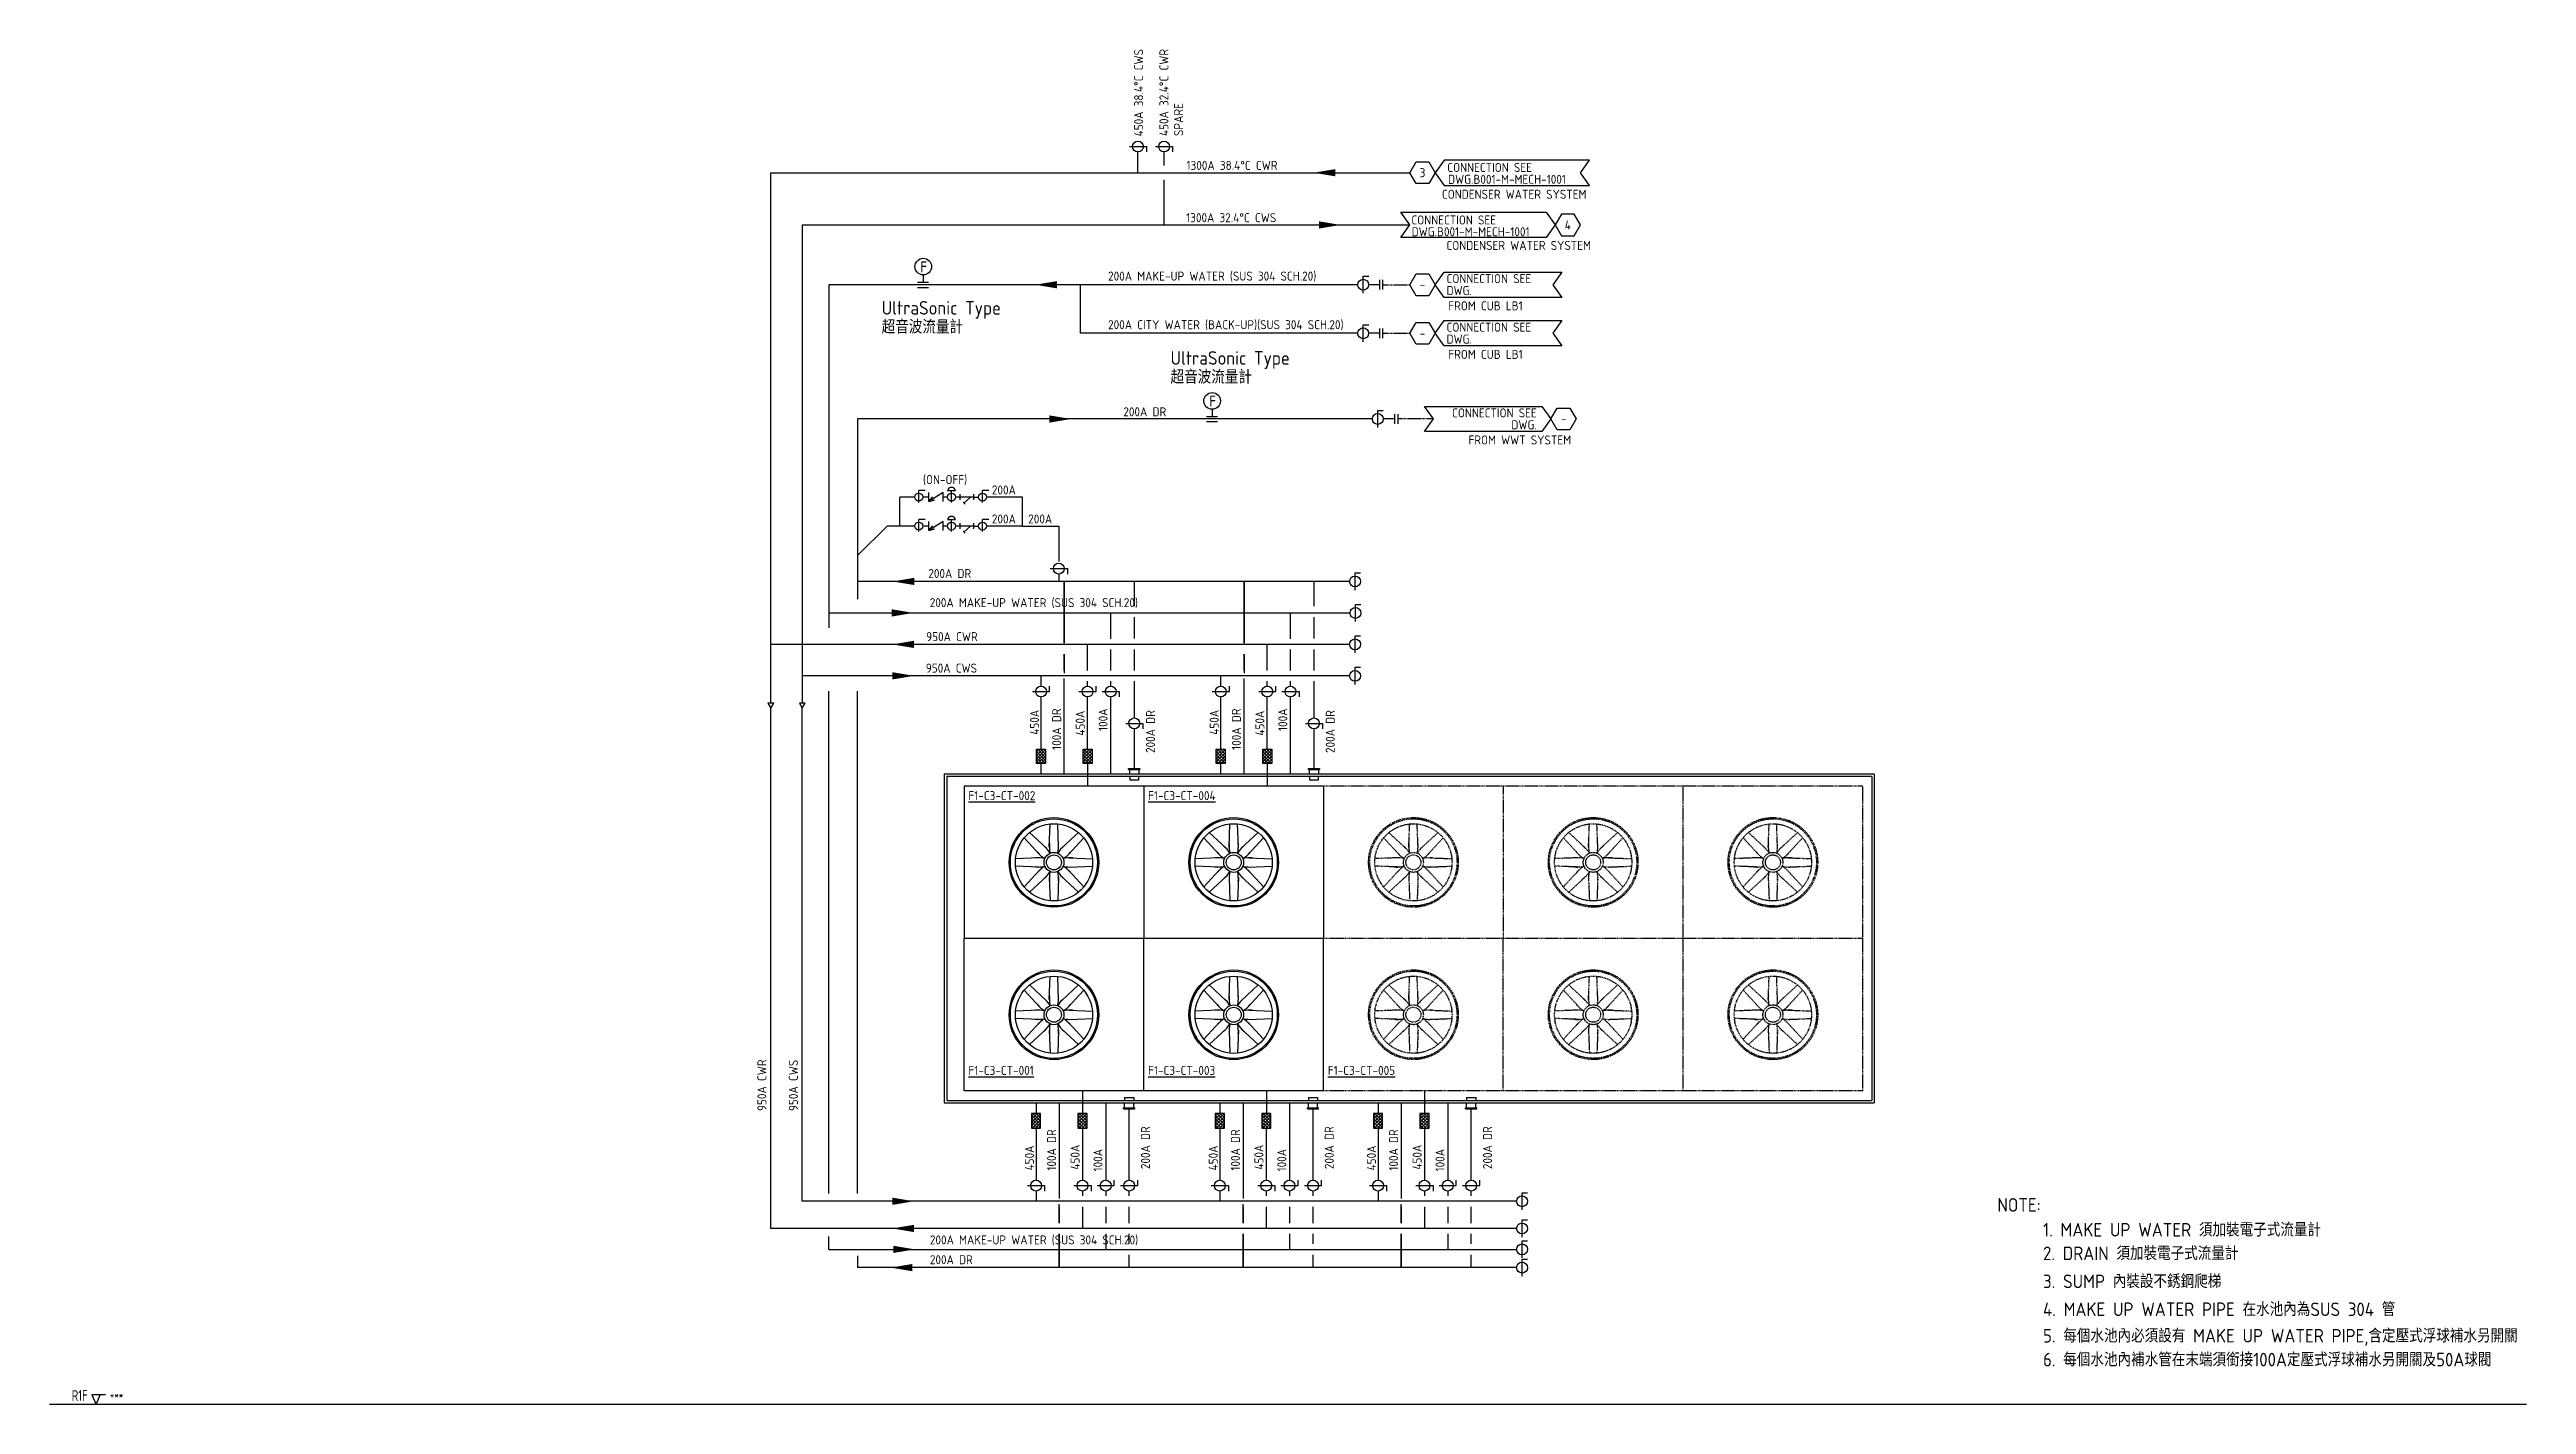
# Model space of a CAD drawing. Header units: millimetres. Extents: x 15 to 700, y 163 to 538.
import ezdxf
from ezdxf.enums import TextEntityAlignment as Align

# ---------------------------------------------------------------- set-up
doc = ezdxf.new("R2010")
doc.units = ezdxf.units.MM
doc.linetypes.add('HIDDEN', pattern=[0.375, 0.25, -0.125])
for name, color, linetype in [('A-DETL-01', 1, 'Continuous'), ('DETL-TXT', 4, 'Continuous'), ('G-ANNO-TEXT', 3, 'Continuous'), ('M-CWTR-COND', 6, 'Continuous'), ('M-CWTR-EQPM', 22, 'Continuous'), ('M-CWTR-PIPE-R', 3, 'Continuous'), ('M-CWTR-PIPE-S', 4, 'Continuous'), ('M-CWTR-TEXT', 3, 'Continuous'), ('M-CWTR-TEXT-CO', 3, 'Continuous'), ('M-CWTR-TEXT-eq', 4, 'Continuous'), ('M-CWTR-VAVE', 2, 'Continuous'), ('M-DRAIN-PIPE', 170, 'Continuous'), ('M-HVAC-EQPM', 22, 'Continuous'), ('M-RCW-PIPE', 40, 'Continuous'), ('M-SUMP', 1, 'Continuous')]:
    doc.layers.add(name, color=color, linetype=linetype)
doc.styles.add('AA-TXT', font='isocp.shx', dxfattribs={"bigfont": 'chineset.shx'})

msp = doc.modelspace()

# ---------------------------------------------------------------- texts
at = {"layer": 'DETL-TXT', "style": 'AA-TXT'}
for s, p in [('CONNECTION SEE', (401.82, 504.21)), ('DWG.B001-M-MECH-1001', (402.04, 500.93)), ('CONNECTION SEE', (391.9, 489.69)), ('DWG.B001-M-MECH-1001', (391.98, 486.43))]:
    msp.add_text(s, height=2.5, dxfattribs=at).set_placement(p)
for s, p in [('3', (394.97, 504.01)), ('4', (435.13, 489.56)), ('-', (394.97, 473.04)), ('-', (394.97, 459.61)), ('-', (433.99, 436.01))]:
    msp.add_text(s, height=2.5, dxfattribs=at).set_placement(p, align=Align.MIDDLE)
for s, p in [('CONNECTION SEE', (401.62, 474.73)), ('DWG.', (401.62, 471.43)), ('CONNECTION SEE', (401.62, 461.3)), ('DWG.', (401.62, 458))]:
    msp.add_text(s, height=2.5, dxfattribs=at).set_placement(p, align=Align.MIDDLE_LEFT)
for s, p in [('CONNECTION SEE', (426.56, 437.61)), ('DWG.', (426.56, 434.31))]:
    msp.add_text(s, height=2.5, dxfattribs=at).set_placement(p, align=Align.MIDDLE_RIGHT)
at = {"layer": 'M-CWTR-TEXT', "linetype": 'Continuous', "style": 'AA-TXT'}
for s, p in [('450A 38.4%%DC CWS', (317.75, 514.05)), ('450A 32.4%%DC CWR', (324.74, 514.15)), ('SPARE', (328.81, 514.15)), ('950A CWR', (213.6, 244.61)), ('950A CWS', (222.3, 244.61))]:
    msp.add_text(s, height=2.5, rotation=90, dxfattribs=at).set_placement(p)
for s, height, p in [('1300A 38.4%%DC CWR', 2.5, (329.73, 504.78)), ('1300A 32.4%%DC CWS', 2.5, (329.63, 490.32)), ('200A MAKE-UP WATER (SUS 304 SCH.20)', 2.5, (308.05, 474.17)), ('UltraSonic Type', 3.75, (245.46, 464.77)), ('超音波流量計', 3.75, (245.46, 459.52)), ('200A CITY WATER (BACK-UP)(SUS 304 SCH.20)', 2.5, (308.05, 460.74)), ('UltraSonic Type', 3.75, (325.32, 450.92)), ('超音波流量計', 3.75, (325.32, 445.67)), ('200A', 2.5, (275.93, 415.05)), ('200A', 2.5, (275.93, 407.03)), ('200A', 2.5, (285.97, 407.03)), ('200A MAKE-UP WATER (SUS 304 SCH.20)', 2.5, (258.75, 383.9)), ('950A CWR', 2.5, (257.76, 374.5)), ('950A CWS', 2.5, (257.66, 365.8)), ('NOTE:', 3.75, (553.89, 216.77)), ('1. MAKE UP WATER 須加裝電子式流量計', 3.75, (566.52, 209.9)), ('200A MAKE-UP WATER (SUS 304 SCH.20)', 2.5, (258.8, 207.72)), ('2. DRAIN 須加裝電子式流量計', 3.75, (566.52, 203.39)), ('3. SUMP 內裝設不銹鋼爬梯', 3.75, (566.52, 195.64)), ('4. MAKE UP WATER PIPE 在水池內為SUS 304 管', 3.75, (566.52, 187.92)), ('5. 每個水池內必須設有 MAKE UP WATER PIPE,含定壓式浮球補水叧開關', 3.75, (566.52, 180.6)), ('6. 每個水池內補水管在末端須銜接100A定壓式浮球補水叧開關及50A球閥', 3.75, (566.52, 174.01))]:
    msp.add_text(s, height=height, dxfattribs=at).set_placement(p)
at = {"layer": 'M-CWTR-TEXT', "style": 'AA-TXT'}
for p in [(440.29, 496.79), (441.54, 482.65)]:
    msp.add_text('CONDENSER WATER SYSTEM', height=2.5, dxfattribs=at).set_placement(p, align=Align.RIGHT)
for s, height, p in [('F', 3, (256.13, 476.46)), ('FROM CUB LB1', 2.5, (402.1, 465.96)), ('FROM CUB LB1', 2.5, (402.1, 452.53)), ('200A DR', 2.5, (312.27, 436.66)), ('F', 3, (335.99, 439.33)), ('FROM WWT SYSTEM', 2.5, (407.68, 428.87)), ('200A DR', 2.5, (258.36, 391.96)), ('200A DR', 2.5, (258.79, 202.25))]:
    msp.add_text(s, height=height, dxfattribs=at).set_placement(p)
for s, p in [('450A', (288.96, 348.63)), ('100A DR', (295.09, 344.44)), ('450A', (301.59, 348.4)), ('100A ', (307.91, 349.66)), ('200A DR', (321.03, 343.58)), ('450A', (338.64, 348.63)), ('100A DR', (344.77, 344.44)), ('450A', (351.27, 348.4)), ('100A ', (357.59, 349.66)), ('200A DR', (370.72, 343.58)), ('200A DR', (319.64, 228.54)), ('200A DR', (370.45, 228.54)), ('200A DR', (414.19, 228.54)), ('450A', (287.56, 228.18)), ('100A DR', (293.69, 228.12)), ('450A', (300.19, 228.41)), ('100A ', (306.51, 227.9)), ('450A', (338.37, 228.18)), ('100A DR', (344.5, 228.12)), ('450A', (351, 228.41)), ('100A ', (357.32, 227.9)), ('450A', (382.11, 228.18)), ('100A DR', (388.24, 228.12)), ('450A', (394.74, 228.41)), ('100A ', (401.06, 227.9))]:
    msp.add_text(s, height=2.5, rotation=90, dxfattribs=at).set_placement(p)
at = {"layer": 'M-CWTR-TEXT-CO', "linetype": 'Continuous', "style": 'AA-TXT'}
msp.add_text('(ON-OFF)', height=2.5, dxfattribs=at).set_placement((256.88, 417.92))
at = {"layer": 'M-CWTR-TEXT-eq', "style": 'AA-TXT'}
for s, p in [('%%UF1-C3-CT-002', (269.43, 331.79)), ('%%UF1-C3-CT-004', (319.11, 331.79)), ('%%UF1-C3-CT-001', (269.43, 255.83)), ('%%UF1-C3-CT-003', (319.11, 255.83)), ('%%UF1-C3-CT-005', (368.79, 255.83))]:
    msp.add_text(s, height=2.5, dxfattribs=at).set_placement(p, align=Align.MIDDLE_LEFT)

# ---------------------------------------------------------------- blocks, each defined once
blk = doc.blocks.new('RISER-TXT')
at = {"layer": 'G-ANNO-TEXT'}
for p, q in [((-1.15, 2.64), (0, 0)), ((2.6, 2.64), (-1.15, 2.64)), ((0, 0), (1.15, 2.64))]:
    blk.add_line(p, q, dxfattribs=at)
at = {"layer": 'G-ANNO-TEXT', "style": 'AA-TXT', "width": 0.8}
blk.add_attdef('LEVEL', text='', height=3, dxfattribs=at).set_placement((-2.33, 0.96), align=Align.RIGHT)
blk.add_attdef('HIGEHT', (3.82, 1.42), '', height=2.5, dxfattribs=at)

# ---------------------------------------------------------------- hatches: boundary and pattern name
at = {"layer": 'M-CWTR-VAVE'}
h = msp.add_hatch(dxfattribs=at)
h.set_pattern_fill('ANSI37', color=256, scale=5, angle=90, style=0)
h.set_pattern_definition([(45, (-65.1757, 127.3341), (0.4419417, -0.4419417), []), (315, (-65.1757, 127.3341), (-0.4419417, -0.4419417), [])])
h.paths.add_polyline_path([(290.78, 344.65), (290.78, 340.65), (288.27, 340.65), (288.27, 344.65)])
h = msp.add_hatch(dxfattribs=at)
h.set_pattern_fill('ANSI37', color=256, scale=5, angle=90, style=0)
h.set_pattern_definition([(45, (-52.3328, 127.3341), (0.4419417, -0.4419417), []), (315, (-52.3328, 127.3341), (-0.4419417, -0.4419417), [])])
h.paths.add_polyline_path([(303.62, 344.65), (303.62, 340.65), (301.12, 340.65), (301.12, 344.65)])
h = msp.add_hatch(dxfattribs=at)
h.set_pattern_fill('ANSI37', color=256, scale=5, angle=90, style=0)
h.set_pattern_definition([(45, (-15.4914, 127.3341), (0.4419417, -0.4419417), []), (315, (-15.4914, 127.3341), (-0.4419417, -0.4419417), [])])
h.paths.add_polyline_path([(340.46, 344.65), (340.46, 340.65), (337.96, 340.65), (337.96, 344.65)])
h = msp.add_hatch(dxfattribs=at)
h.set_pattern_fill('ANSI37', color=256, scale=5, angle=90, style=0)
h.set_pattern_definition([(45, (-2.6486, 127.3341), (0.4419417, -0.4419417), []), (315, (-2.6486, 127.3341), (-0.4419417, -0.4419417), [])])
h.paths.add_polyline_path([(353.31, 344.65), (353.31, 340.65), (350.8, 340.65), (350.8, 344.65)])
h = msp.add_hatch(dxfattribs=at)
h.set_pattern_fill('ANSI37', color=256, scale=5, angle=90, style=0)
h.set_pattern_definition([(45, (-66.5707, -12.13094), (0.4419417, -0.4419417), []), (315, (-66.5707, -12.13094), (-0.4419417, -0.4419417), [])])
h.paths.add_polyline_path([(289.38, 239.91), (289.38, 243.91), (286.88, 243.91), (286.88, 239.91)])
h = msp.add_hatch(dxfattribs=at)
h.set_pattern_fill('ANSI37', color=256, scale=5, angle=90, style=0)
h.set_pattern_definition([(45, (-53.72784, -12.13094), (0.4419417, -0.4419417), []), (315, (-53.72784, -12.13094), (-0.4419417, -0.4419417), [])])
h.paths.add_polyline_path([(302.23, 239.91), (302.23, 243.91), (299.72, 243.91), (299.72, 239.91)])
h = msp.add_hatch(dxfattribs=at)
h.set_pattern_fill('ANSI37', color=256, scale=5, angle=90, style=0)
h.set_pattern_definition([(45, (-15.7628, -12.13094), (0.4419417, -0.4419417), []), (315, (-15.7628, -12.13094), (-0.4419417, -0.4419417), [])])
h.paths.add_polyline_path([(340.19, 239.91), (340.19, 243.91), (337.69, 243.91), (337.69, 239.91)])
h = msp.add_hatch(dxfattribs=at)
h.set_pattern_fill('ANSI37', color=256, scale=5, angle=90, style=0)
h.set_pattern_definition([(45, (-2.91995, -12.13094), (0.4419417, -0.4419417), []), (315, (-2.91995, -12.13094), (-0.4419417, -0.4419417), [])])
h.paths.add_polyline_path([(353.03, 239.91), (353.03, 243.91), (350.53, 243.91), (350.53, 239.91)])
h = msp.add_hatch(dxfattribs=at)
h.set_pattern_fill('ANSI37', color=256, scale=5, angle=90, style=0)
h.set_pattern_definition([(45, (27.9791, -12.13094), (0.4419417, -0.4419417), []), (315, (27.9791, -12.13094), (-0.4419417, -0.4419417), [])])
h.paths.add_polyline_path([(383.93, 239.91), (383.93, 243.91), (381.43, 243.91), (381.43, 239.91)])
h = msp.add_hatch(dxfattribs=at)
h.set_pattern_fill('ANSI37', color=256, scale=5, angle=90, style=0)
h.set_pattern_definition([(45, (40.82196, -12.13094), (0.4419417, -0.4419417), []), (315, (40.82196, -12.13094), (-0.4419417, -0.4419417), [])])
h.paths.add_polyline_path([(396.78, 239.91), (396.78, 243.91), (394.27, 243.91), (394.27, 239.91)])

# ---------------------------------------------------------------- linework, layer by layer
at = {"layer": 'A-DETL-01', "linetype": 'Continuous'}
msp.add_line((700.15, 163.48), (15.43, 163.48), dxfattribs=at)
at = {"layer": 'DETL-TXT'}
for points in [[(391.47, 504.01), (393.22, 507.04), (396.72, 507.04), (398.47, 504.01), (396.72, 500.98), (393.22, 500.98)], [(438.63, 489.56), (436.88, 492.59), (433.38, 492.59), (431.63, 489.56), (433.38, 486.53), (436.88, 486.53)], [(398.47, 473.04), (396.72, 470.01), (393.22, 470.01), (391.47, 473.04), (393.22, 476.07), (396.72, 476.07)], [(398.47, 459.61), (396.72, 456.57), (393.22, 456.57), (391.47, 459.61), (393.22, 462.64), (396.72, 462.64)], [(430.49, 435.92), (432.24, 438.95), (435.74, 438.95), (437.49, 435.92), (435.74, 432.88), (432.24, 432.88)]]:
    msp.add_lwpolyline(points, close=True, dxfattribs=at)
for points in [[(398.47, 504.01), (400.97, 500.51), (441.13, 500.51), (438.63, 504.01), (441.13, 507.51), (400.97, 507.51), (398.47, 504.01)], [(431.63, 489.56), (429.13, 486.06), (388.97, 486.06), (391.47, 489.56), (388.97, 493.06), (429.13, 493.06), (431.63, 489.56)], [(398.47, 473.04), (400.97, 476.54), (433.47, 476.54), (430.97, 473.04), (433.47, 469.54), (400.97, 469.54), (398.47, 473.04)], [(398.47, 459.61), (400.97, 463.11), (433.47, 463.11), (430.97, 459.61), (433.47, 456.11), (400.97, 456.11), (398.47, 459.61)], [(430.49, 435.92), (427.99, 432.42), (395.49, 432.42), (397.99, 435.92), (395.49, 439.42), (427.99, 439.42), (430.49, 435.92)]]:
    msp.add_lwpolyline(points, dxfattribs=at)
at = {"layer": 'M-CWTR-COND', "color": 15, "linetype": 'HIDDEN'}
msp.add_line((397.99, 435.92), (388.22, 435.92), dxfattribs=at)
at = {"layer": 'M-CWTR-EQPM'}
for p, q in [((313.73, 339.32), (316.85, 339.32)), ((313.73, 339.03), (313.73, 339.32)), ((313.73, 339.32), (316.85, 339.32)), ((313.73, 339.03), (313.73, 339.32)), ((313.73, 339.03), (316.85, 339.03)), ((313.73, 339.03), (316.85, 339.03)), ((314.02, 337.69), (314.02, 339.03)), ((314.02, 337.69), (314.02, 339.03)), ((314.02, 337.04), (314.02, 336.21)), ((314.02, 337.04), (314.02, 336.21)), ((314.02, 336.21), (316.55, 336.21)), ((314.02, 336.21), (316.55, 336.21)), ((316.55, 339.03), (316.55, 337.69)), ((316.55, 339.03), (316.55, 337.69)), ((316.55, 336.21), (316.55, 337.04)), ((316.55, 336.21), (316.55, 337.04)), ((316.85, 339.32), (316.85, 339.03)), ((316.85, 339.32), (316.85, 339.03)), ((363.41, 339.32), (366.53, 339.32)), ((363.41, 339.03), (363.41, 339.32)), ((363.41, 339.03), (366.53, 339.03)), ((363.7, 337.69), (363.7, 339.03)), ((363.7, 337.04), (363.7, 336.21)), ((363.7, 336.21), (366.24, 336.21)), ((366.24, 339.03), (366.24, 337.69)), ((366.24, 336.21), (366.24, 337.04)), ((366.53, 339.32), (366.53, 339.03)), ((312.63, 248.35), (315.16, 248.35)), ((312.63, 248.35), (312.63, 247.52)), ((312.63, 245.53), (312.63, 246.87)), ((315.16, 248.35), (315.16, 247.52)), ((315.16, 245.53), (315.16, 246.87)), ((363.43, 248.35), (365.97, 248.35)), ((363.43, 248.35), (363.43, 247.52)), ((363.43, 245.53), (363.43, 246.87)), ((365.97, 248.35), (365.97, 247.52)), ((365.97, 245.53), (365.97, 246.87)), ((407.17, 248.35), (409.71, 248.35)), ((407.17, 248.35), (407.17, 247.52)), ((407.17, 245.53), (407.17, 246.87)), ((409.71, 248.35), (409.71, 247.52)), ((409.71, 245.53), (409.71, 246.87)), ((312.33, 245.53), (315.45, 245.53)), ((312.33, 245.24), (312.33, 245.53)), ((312.33, 245.24), (315.45, 245.24)), ((315.45, 245.24), (315.45, 245.53)), ((363.14, 245.53), (366.26, 245.53)), ((363.14, 245.24), (363.14, 245.53)), ((363.14, 245.24), (366.26, 245.24)), ((366.26, 245.24), (366.26, 245.53)), ((406.88, 245.53), (410, 245.53)), ((406.88, 245.24), (406.88, 245.53)), ((406.88, 245.24), (410, 245.24)), ((410, 245.24), (410, 245.53))]:
    msp.add_line(p, q, dxfattribs=at)
at = {"layer": 'M-CWTR-PIPE-R'}
for p, q in [((316.31, 504.01), (316.31, 509.74)), ((214.81, 504.01), (391.47, 504.01)), ((214.81, 357.35), (214.81, 504.01)), ((374.82, 373.61), (214.81, 373.61)), ((302.37, 366.41), (302.37, 373.61)), ((352.05, 366.41), (352.05, 373.61)), ((302.37, 362.08), (302.37, 363.41)), ((352.05, 362.08), (352.05, 363.41)), ((302.37, 344.65), (302.37, 359.08)), ((352.05, 344.65), (352.05, 359.08)), ((214.81, 212.14), (214.81, 355.95)), ((302.41, 334.4), (302.41, 340.65)), ((352.09, 334.4), (352.09, 340.65)), ((301.01, 250.16), (301.01, 243.91)), ((351.82, 250.16), (351.82, 243.91)), ((395.56, 250.16), (395.56, 243.91)), ((300.97, 239.91), (300.97, 225.48)), ((351.78, 239.91), (351.78, 225.48)), ((395.52, 239.91), (395.52, 225.48)), ((300.97, 222.48), (300.97, 221.15)), ((351.78, 222.48), (351.78, 221.15)), ((395.52, 222.48), (395.52, 221.15)), ((300.97, 218.15), (300.97, 212.14)), ((351.78, 218.15), (351.78, 212.14)), ((395.52, 218.15), (395.52, 212.14)), ((420.98, 212.14), (214.81, 212.14))]:
    msp.add_line(p, q, dxfattribs=at)
for points in [[(364.88, 504.01, 0, 2, 0), (370.88, 504.01, 0, 0, 0)], [(248.39, 373.61, 0, 2, 0), (254.39, 373.61, 0, 0, 0)], [(248.39, 212.14, 0, 2, 0), (254.39, 212.14, 0, 0, 0)]]:
    msp.add_lwpolyline(points, format="xyseb", dxfattribs=at)
msp.add_lwpolyline([(214.81, 355.95), (215.61, 357.35), (214, 357.35)], close=True, dxfattribs=at)
at = {"layer": 'M-CWTR-PIPE-S'}
for p, q in [((323.52, 506.01), (323.52, 509.74)), ((323.52, 489.56), (323.52, 502.01)), ((223.51, 489.56), (391.47, 489.56)), ((223.51, 489.56), (223.51, 357.35)), ((374.82, 364.91), (223.51, 364.91)), ((289.53, 362.08), (289.53, 364.91)), ((339.21, 362.08), (339.21, 364.91)), ((289.53, 344.65), (289.53, 359.08)), ((339.21, 344.65), (339.21, 359.08)), ((223.51, 219.65), (223.51, 355.95)), ((289.53, 337.69), (289.53, 340.65)), ((339.21, 337.69), (339.21, 340.65)), ((288.13, 246.87), (288.13, 243.91)), ((338.94, 246.87), (338.94, 243.91)), ((382.68, 246.87), (382.68, 243.91)), ((288.13, 239.91), (288.13, 225.48)), ((338.94, 239.91), (338.94, 225.48)), ((382.68, 239.91), (382.68, 225.48)), ((420.98, 219.65), (223.51, 219.65)), ((288.13, 222.48), (288.13, 219.65)), ((338.94, 222.48), (338.94, 219.65)), ((382.68, 222.48), (382.68, 219.65))]:
    msp.add_line(p, q, dxfattribs=at)
for points in [[(372.35, 489.56, 0, 2, 0), (366.35, 489.56, 0, 0, 0)], [(254.39, 364.91, 0, 2, 0), (248.39, 364.91, 0, 0, 0)], [(254.39, 219.65, 0, 2, 0), (248.39, 219.65, 0, 0, 0)]]:
    msp.add_lwpolyline(points, format="xyseb", dxfattribs=at)
msp.add_lwpolyline([(223.51, 355.95), (224.32, 357.35), (222.71, 357.35)], close=True, dxfattribs=at)
at = {"layer": 'M-CWTR-VAVE'}
for p, q in [((313.94, 511.24), (318.68, 511.24)), ((318.68, 511.24), (318.68, 509.74)), ((321.15, 511.24), (325.89, 511.24)), ((325.89, 511.24), (325.89, 509.74)), ((378.58, 470.67), (378.58, 475.41)), ((378.58, 475.41), (380.09, 475.41)), ((383.15, 471.68), (383.15, 474.4)), ((384.03, 471.68), (384.03, 474.4)), ((378.58, 457.24), (378.58, 461.98)), ((378.58, 461.98), (380.09, 461.98)), ((383.15, 458.25), (383.15, 460.96)), ((384.03, 458.25), (384.03, 460.96)), ((382.6, 433.54), (382.6, 438.29)), ((382.6, 438.29), (384.11, 438.29)), ((387.34, 434.56), (387.34, 437.27)), ((388.22, 434.56), (388.22, 437.27)), ((258.49, 413.09), (258.49, 415.6)), ((262.49, 415.6), (258.49, 413.09)), ((258.49, 413.09), (259.61, 414.38)), ((258.49, 413.09), (260.13, 413.53)), ((262.49, 413.09), (262.49, 415.6)), ((263.65, 416.16), (265.89, 416.16)), ((264.77, 412.82), (264.77, 416.16)), ((258.49, 405.08), (258.49, 407.58)), ((262.49, 407.58), (258.49, 405.08)), ((258.49, 405.08), (259.61, 406.36)), ((258.49, 405.08), (260.13, 405.52)), ((262.49, 405.08), (262.49, 407.58)), ((263.65, 408.14), (265.89, 408.14)), ((264.77, 404.81), (264.77, 408.14)), ((292.05, 394.55), (296.79, 394.55)), ((296.79, 394.55), (296.79, 393.05)), ((376.32, 388.64), (376.32, 393.38)), ((376.32, 393.38), (377.83, 393.38)), ((376.44, 379.94), (376.44, 384.68)), ((376.44, 384.68), (377.94, 384.68)), ((376.32, 371.24), (376.32, 375.98)), ((376.32, 375.98), (377.83, 375.98)), ((376.32, 362.54), (376.32, 367.28)), ((376.32, 367.28), (377.83, 367.28)), ((287.16, 360.58), (291.9, 360.58)), ((291.9, 360.58), (291.9, 362.09)), ((300, 360.58), (304.74, 360.58)), ((304.74, 360.58), (304.74, 362.09)), ((306.42, 360.58), (311.16, 360.58)), ((311.16, 360.58), (311.16, 359.08)), ((336.84, 360.58), (341.58, 360.58)), ((341.58, 360.58), (341.58, 362.09)), ((349.68, 360.58), (354.42, 360.58)), ((354.42, 360.58), (354.42, 362.09)), ((356.1, 360.58), (360.85, 360.58)), ((360.85, 360.58), (360.85, 359.08)), ((312.92, 351.77), (317.66, 351.77)), ((317.66, 351.77), (317.66, 350.27)), ((362.6, 351.77), (367.34, 351.77)), ((367.34, 351.77), (367.34, 350.27)), ((288.27, 340.65), (288.27, 344.65)), ((288.27, 344.65), (290.78, 344.65)), ((290.78, 344.65), (290.78, 340.65)), ((301.12, 340.65), (301.12, 344.65)), ((301.12, 344.65), (303.62, 344.65)), ((303.62, 344.65), (303.62, 340.65)), ((337.96, 340.65), (337.96, 344.65)), ((337.96, 344.65), (340.46, 344.65)), ((340.46, 344.65), (340.46, 340.65)), ((350.8, 340.65), (350.8, 344.65)), ((350.8, 344.65), (353.31, 344.65)), ((353.31, 344.65), (353.31, 340.65)), ((290.78, 340.65), (288.27, 340.65)), ((303.62, 340.65), (301.12, 340.65)), ((340.46, 340.65), (337.96, 340.65)), ((353.31, 340.65), (350.8, 340.65)), ((289.38, 243.91), (286.88, 243.91)), ((286.88, 243.91), (286.88, 239.91)), ((286.88, 239.91), (289.38, 239.91)), ((289.38, 239.91), (289.38, 243.91)), ((302.23, 243.91), (299.72, 243.91)), ((299.72, 243.91), (299.72, 239.91)), ((299.72, 239.91), (302.23, 239.91)), ((302.23, 239.91), (302.23, 243.91)), ((340.19, 243.91), (337.69, 243.91)), ((337.69, 243.91), (337.69, 239.91)), ((337.69, 239.91), (340.19, 239.91)), ((340.19, 239.91), (340.19, 243.91)), ((353.03, 243.91), (350.53, 243.91)), ((350.53, 243.91), (350.53, 239.91)), ((350.53, 239.91), (353.03, 239.91)), ((353.03, 239.91), (353.03, 243.91)), ((383.93, 243.91), (381.43, 243.91)), ((381.43, 243.91), (381.43, 239.91)), ((381.43, 239.91), (383.93, 239.91)), ((383.93, 239.91), (383.93, 243.91)), ((396.78, 243.91), (394.27, 243.91)), ((394.27, 243.91), (394.27, 239.91)), ((394.27, 239.91), (396.78, 239.91)), ((396.78, 239.91), (396.78, 243.91)), ((285.76, 223.98), (290.5, 223.98)), ((290.5, 223.98), (290.5, 222.47)), ((298.6, 223.98), (303.34, 223.98)), ((303.34, 223.98), (303.34, 222.47)), ((305.03, 223.98), (309.77, 223.98)), ((309.77, 223.98), (309.77, 225.48)), ((311.52, 223.98), (316.26, 223.98)), ((316.26, 223.98), (316.26, 225.48)), ((336.57, 223.98), (341.31, 223.98)), ((341.31, 223.98), (341.31, 222.47)), ((349.41, 223.98), (354.15, 223.98)), ((354.15, 223.98), (354.15, 222.47)), ((355.83, 223.98), (360.57, 223.98)), ((360.57, 223.98), (360.57, 225.48)), ((362.33, 223.98), (367.07, 223.98)), ((367.07, 223.98), (367.07, 225.48)), ((380.31, 223.98), (385.05, 223.98)), ((385.05, 223.98), (385.05, 222.47)), ((393.15, 223.98), (397.89, 223.98)), ((397.89, 223.98), (397.89, 222.47)), ((399.58, 223.98), (404.32, 223.98)), ((404.32, 223.98), (404.32, 225.48)), ((406.07, 223.98), (410.81, 223.98)), ((410.81, 223.98), (410.81, 225.48)), ((422.48, 217.28), (422.48, 222.02)), ((422.48, 222.02), (423.98, 222.02)), ((422.48, 209.77), (422.48, 214.51)), ((422.48, 214.51), (423.98, 214.51)), ((422.48, 203.99), (422.48, 208.73)), ((422.48, 208.73), (423.98, 208.73)), ((422.48, 198.94), (422.48, 203.68)), ((422.48, 203.68), (423.98, 203.68))]:
    msp.add_line(p, q, dxfattribs=at)
at = {"layer": 'M-CWTR-VAVE', "linetype": 'Continuous'}
for p, q in [((255.71, 412.82), (255.71, 416.16)), ((255.71, 415.44), (255.71, 416.16)), ((257.47, 416.16), (255.71, 416.16)), ((255.71, 414.35), (255.71, 414.77)), ((267.06, 415.13), (267.06, 413.57)), ((270.87, 414.35), (267.06, 414.35)), ((267.95, 412.92), (268.5, 412.4)), ((270.04, 414.35), (268.22, 412.66)), ((270.87, 415.13), (270.87, 413.57)), ((273.34, 412.82), (273.34, 416.16)), ((273.34, 415.44), (273.34, 416.16)), ((275.1, 416.16), (273.34, 416.16)), ((273.34, 414.35), (273.34, 414.77)), ((255.71, 404.81), (255.71, 408.14)), ((255.71, 407.43), (255.71, 408.14)), ((257.47, 408.14), (255.71, 408.14)), ((255.71, 406.33), (255.71, 406.75)), ((267.06, 407.11), (267.06, 405.55)), ((270.87, 406.33), (267.06, 406.33)), ((267.95, 404.9), (268.5, 404.38)), ((270.04, 406.33), (268.22, 404.64)), ((270.87, 407.11), (270.87, 405.55)), ((273.34, 404.81), (273.34, 408.14)), ((273.34, 407.43), (273.34, 408.14)), ((275.1, 408.14), (273.34, 408.14)), ((273.34, 406.33), (273.34, 406.75))]:
    msp.add_line(p, q, dxfattribs=at)
at = {"layer": 'M-CWTR-VAVE'}
for centre, radius in [((316.31, 511.24), 1.5), ((323.52, 511.24), 1.5), ((378.58, 473.04), 1.5), ((378.58, 459.61), 1.5), ((382.6, 435.92), 1.5), ((264.77, 414.35), 1.1), ((264.77, 406.33), 1.1), ((294.42, 394.55), 1.5), ((376.32, 391.01), 1.5), ((376.44, 382.31), 1.5), ((376.32, 373.61), 1.5), ((376.32, 364.91), 1.5), ((289.53, 360.58), 1.5), ((302.37, 360.58), 1.5), ((308.79, 360.58), 1.5), ((339.21, 360.58), 1.5), ((352.05, 360.58), 1.5), ((358.47, 360.58), 1.5), ((315.29, 351.77), 1.5), ((364.97, 351.77), 1.5), ((288.13, 223.98), 1.5), ((300.97, 223.98), 1.5), ((307.4, 223.98), 1.5), ((313.89, 223.98), 1.5), ((338.94, 223.98), 1.5), ((351.78, 223.98), 1.5), ((358.2, 223.98), 1.5), ((364.7, 223.98), 1.5), ((382.68, 223.98), 1.5), ((395.52, 223.98), 1.5), ((401.95, 223.98), 1.5), ((408.44, 223.98), 1.5), ((422.48, 219.65), 1.5), ((422.48, 212.14), 1.5), ((422.48, 206.36), 1.5), ((422.48, 201.31), 1.5)]:
    msp.add_circle(centre, radius, dxfattribs=at)
at = {"layer": 'M-CWTR-VAVE', "linetype": 'Continuous'}
for centre in [(255.71, 414.35), (273.34, 414.35), (255.71, 406.33), (273.34, 406.33)]:
    msp.add_circle(centre, 1.1, dxfattribs=at)
at = {"layer": 'M-CWTR-VAVE'}
for centre in [(264.77, 415.83), (264.77, 407.81)]:
    msp.add_arc(centre, 1.17, 16.45735, 163.54265, dxfattribs=at)
at = {"layer": 'M-DRAIN-PIPE'}
for p, q in [((381.1, 435.92), (238.81, 435.92)), ((238.81, 435.92), (238.81, 386.14)), ((387.34, 435.92), (384.1, 435.92)), ((254.62, 414.35), (250.52, 414.35)), ((250.52, 406.33), (250.52, 414.35)), ((258.49, 414.35), (256.81, 414.35)), ((263.68, 414.35), (262.49, 414.35)), ((267.06, 414.35), (265.87, 414.35)), ((270.87, 414.35), (272.24, 414.35)), ((284.41, 414.35), (274.44, 414.35)), ((284.41, 406.33), (284.41, 414.35)), ((246.98, 406.33), (238.81, 398.16)), ((250.52, 406.33), (246.98, 406.33)), ((254.62, 406.33), (250.52, 406.33)), ((258.49, 406.33), (256.81, 406.33)), ((263.68, 406.33), (262.49, 406.33)), ((267.06, 406.33), (265.87, 406.33)), ((270.87, 406.33), (272.24, 406.33)), ((284.41, 406.33), (274.44, 406.33)), ((284.41, 406.33), (294.42, 406.33)), ((294.42, 406.33), (294.42, 396.57)), ((374.82, 391.01), (238.81, 391.01)), ((294.42, 393.05), (294.42, 391.01)), ((295.95, 373.92), (295.95, 391.01)), ((295.95, 391.01), (295.95, 373.92)), ((315.29, 391.01), (315.29, 384.16)), ((345.63, 373.92), (345.63, 391.01)), ((345.63, 391.01), (345.63, 373.92)), ((364.97, 391.01), (364.97, 384.16)), ((315.29, 381.16), (315.29, 375.2)), ((364.97, 381.16), (364.97, 375.2)), ((295.95, 366.41), (295.95, 370.92)), ((295.95, 370.92), (295.95, 365.66)), ((315.29, 372.2), (315.29, 366.41)), ((345.63, 366.41), (345.63, 370.92)), ((345.63, 370.92), (345.63, 365.66)), ((364.97, 372.2), (364.97, 366.41)), ((295.95, 337.69), (295.95, 364.16)), ((315.29, 363.41), (315.29, 353.27)), ((345.63, 337.69), (345.63, 364.16)), ((364.97, 363.41), (364.97, 353.27)), ((238.81, 221.82), (238.81, 360.66)), ((315.29, 350.27), (315.29, 339.32)), ((364.97, 350.27), (364.97, 339.32)), ((294.55, 246.87), (294.55, 220.4)), ((345.36, 246.87), (345.36, 220.4)), ((389.1, 246.87), (389.1, 220.4)), ((313.89, 225.48), (313.89, 245.24)), ((364.7, 225.48), (364.7, 245.24)), ((408.44, 225.48), (408.44, 245.24)), ((313.89, 221.15), (313.89, 222.48)), ((364.7, 221.15), (364.7, 222.48)), ((408.44, 221.15), (408.44, 222.48)), ((294.55, 213.64), (294.55, 218.9)), ((294.55, 218.15), (294.55, 213.64)), ((313.89, 213.64), (313.89, 218.15)), ((345.36, 213.64), (345.36, 218.9)), ((345.36, 218.15), (345.36, 213.64)), ((364.7, 213.64), (364.7, 218.15)), ((389.1, 213.64), (389.1, 218.9)), ((389.1, 218.15), (389.1, 213.64)), ((408.44, 213.64), (408.44, 218.15)), ((294.55, 210.64), (294.55, 201.31)), ((294.55, 201.31), (294.55, 210.64)), ((313.89, 207.86), (313.89, 210.64)), ((345.36, 210.64), (345.36, 201.31)), ((345.36, 201.31), (345.36, 210.64)), ((364.7, 207.86), (364.7, 210.64)), ((389.1, 210.64), (389.1, 201.31)), ((389.1, 201.31), (389.1, 210.64)), ((408.44, 207.86), (408.44, 210.64)), ((238.81, 204.58), (238.81, 201.31)), ((420.98, 201.31), (238.81, 201.31)), ((313.89, 201.31), (313.89, 204.86)), ((364.7, 201.31), (364.7, 204.86)), ((408.44, 201.31), (408.44, 204.86))]:
    msp.add_line(p, q, dxfattribs=at)
for points in [[(297.81, 435.92, 0, 2, 0), (291.81, 435.92, 0, 0, 0)], [(248.47, 391.01, 0, 2, 0), (254.47, 391.01, 0, 0, 0)], [(247.95, 201.31, 0, 2, 0), (253.95, 201.31, 0, 0, 0)]]:
    msp.add_lwpolyline(points, format="xyseb", dxfattribs=at)
at = {"layer": 'M-HVAC-EQPM'}
for p, q in [((317.94, 334.4), (268.25, 334.4)), ((268.25, 334.4), (268.25, 292.28)), ((367.62, 334.4), (317.94, 334.4)), ((317.94, 334.4), (317.94, 292.28)), ((367.62, 334.4), (367.62, 292.28)), ((291.81, 317.55), (292.06, 323.96)), ((294.38, 317.55), (294.13, 323.96)), ((341.49, 317.55), (341.74, 323.96)), ((344.06, 317.55), (343.81, 323.96)), ((289.2, 315.41), (284.85, 320.12)), ((291.02, 317.23), (286.31, 321.58)), ((295.17, 317.23), (299.87, 321.58)), ((296.98, 315.41), (301.33, 320.12)), ((338.89, 315.41), (334.54, 320.12)), ((340.7, 317.23), (336, 321.58)), ((344.85, 317.23), (349.56, 321.58)), ((346.67, 315.41), (351.02, 320.12)), ((288.88, 314.62), (282.47, 314.37)), ((288.88, 312.06), (282.47, 312.31)), ((289.2, 311.26), (284.85, 306.56)), ((291.02, 309.45), (286.31, 305.1)), ((291.81, 309.12), (292.06, 302.72)), ((294.38, 309.12), (294.13, 302.72)), ((295.17, 309.45), (299.87, 305.1)), ((296.98, 311.26), (301.33, 306.56)), ((297.31, 314.62), (303.71, 314.37)), ((297.31, 312.06), (303.71, 312.31)), ((338.56, 314.62), (332.16, 314.37)), ((338.56, 312.06), (332.16, 312.31)), ((338.89, 311.26), (334.54, 306.56)), ((340.7, 309.45), (336, 305.1)), ((341.49, 309.12), (341.74, 302.72)), ((344.06, 309.12), (343.81, 302.72)), ((344.85, 309.45), (349.56, 305.1)), ((346.67, 311.26), (351.02, 306.56)), ((346.99, 314.62), (353.4, 314.37)), ((346.99, 312.06), (353.4, 312.31)), ((367.62, 292.28), (268.25, 292.28)), ((268.25, 250.16), (268.25, 292.28)), ((317.94, 250.16), (317.94, 292.28)), ((367.62, 250.16), (367.62, 292.28)), ((291.81, 275.44), (292.06, 281.84)), ((294.38, 275.44), (294.13, 281.84)), ((341.49, 275.44), (341.74, 281.84)), ((344.06, 275.44), (343.81, 281.84)), ((289.2, 273.3), (284.85, 278)), ((291.02, 275.11), (286.31, 279.46)), ((295.17, 275.11), (299.87, 279.46)), ((296.98, 273.3), (301.33, 278)), ((338.89, 273.3), (334.54, 278)), ((340.7, 275.11), (336, 279.46)), ((344.85, 275.11), (349.56, 279.46)), ((346.67, 273.3), (351.02, 278)), ((288.88, 272.5), (282.47, 272.25)), ((288.88, 269.94), (282.47, 270.19)), ((289.2, 269.15), (284.85, 264.44)), ((291.02, 267.33), (286.31, 262.98)), ((295.17, 267.33), (299.87, 262.98)), ((296.98, 269.15), (301.33, 264.44)), ((297.31, 272.5), (303.71, 272.25)), ((297.31, 269.94), (303.71, 270.19)), ((338.56, 272.5), (332.16, 272.25)), ((338.56, 269.94), (332.16, 270.19)), ((338.89, 269.15), (334.54, 264.44)), ((340.7, 267.33), (336, 262.98)), ((344.85, 267.33), (349.56, 262.98)), ((346.67, 269.15), (351.02, 264.44)), ((346.99, 272.5), (353.4, 272.25)), ((346.99, 269.94), (353.4, 270.19)), ((291.81, 267), (292.06, 260.6)), ((294.38, 267), (294.13, 260.6)), ((341.49, 267), (341.74, 260.6)), ((344.06, 267), (343.81, 260.6)), ((317.94, 250.16), (268.25, 250.16)), ((367.62, 250.16), (317.94, 250.16))]:
    msp.add_line(p, q, dxfattribs=at)
at = {"layer": 'M-HVAC-EQPM', "color": 252, "linetype": 'HIDDEN'}
for p, q in [((417.3, 334.4), (367.62, 334.4)), ((466.99, 334.4), (417.3, 334.4)), ((417.3, 334.4), (417.3, 292.28)), ((466.99, 292.28), (466.99, 334.4)), ((516.67, 334.4), (466.99, 334.4)), ((391.18, 317.55), (391.43, 323.96)), ((393.74, 317.55), (393.49, 323.96)), ((440.86, 317.55), (441.11, 323.96)), ((443.43, 317.55), (443.18, 323.96)), ((490.55, 317.55), (490.8, 323.96)), ((493.11, 317.55), (492.86, 323.96)), ((388.57, 315.41), (384.22, 320.12)), ((390.39, 317.23), (385.68, 321.58)), ((394.54, 317.23), (399.24, 321.58)), ((396.35, 315.41), (400.7, 320.12)), ((438.26, 315.41), (433.91, 320.12)), ((440.07, 317.23), (435.37, 321.58)), ((444.22, 317.23), (448.93, 321.58)), ((446.03, 315.41), (450.39, 320.12)), ((487.94, 315.41), (483.59, 320.12)), ((489.76, 317.23), (485.05, 321.58)), ((493.91, 317.23), (498.61, 321.58)), ((495.72, 315.41), (500.07, 320.12)), ((388.25, 314.62), (381.84, 314.37)), ((388.25, 312.06), (381.84, 312.31)), ((388.57, 311.26), (384.22, 306.56)), ((390.39, 309.45), (385.68, 305.1)), ((391.18, 309.12), (391.43, 302.72)), ((393.74, 309.12), (393.49, 302.72)), ((394.54, 309.45), (399.24, 305.1)), ((396.35, 311.26), (400.7, 306.56)), ((396.68, 314.62), (403.08, 314.37)), ((396.68, 312.06), (403.08, 312.31)), ((437.93, 314.62), (431.52, 314.37)), ((437.93, 312.06), (431.52, 312.31)), ((438.26, 311.26), (433.91, 306.56)), ((440.07, 309.45), (435.37, 305.1)), ((440.86, 309.12), (441.11, 302.72)), ((443.43, 309.12), (443.18, 302.72)), ((444.22, 309.45), (448.93, 305.1)), ((446.03, 311.26), (450.39, 306.56)), ((446.36, 314.62), (452.77, 314.37)), ((446.36, 312.06), (452.77, 312.31)), ((487.61, 314.62), (481.21, 314.37)), ((487.61, 312.06), (481.21, 312.31)), ((487.94, 311.26), (483.59, 306.56)), ((489.76, 309.45), (485.05, 305.1)), ((490.55, 309.12), (490.8, 302.72)), ((493.11, 309.12), (492.86, 302.72)), ((493.91, 309.45), (498.61, 305.1)), ((495.72, 311.26), (500.07, 306.56)), ((496.05, 314.62), (502.45, 314.37)), ((496.05, 312.06), (502.45, 312.31)), ((466.99, 292.28), (417.3, 292.28)), ((466.99, 250.16), (466.99, 292.28)), ((516.67, 292.28), (466.99, 292.28)), ((440.86, 275.44), (441.11, 281.84)), ((443.43, 275.44), (443.18, 281.84)), ((490.55, 275.44), (490.8, 281.84)), ((493.11, 275.44), (492.86, 281.84)), ((438.26, 273.3), (433.91, 278)), ((440.07, 275.11), (435.37, 279.46)), ((444.22, 275.11), (448.93, 279.46)), ((446.03, 273.3), (450.39, 278)), ((487.94, 273.3), (483.59, 278)), ((489.76, 275.11), (485.05, 279.46)), ((493.91, 275.11), (498.61, 279.46)), ((495.72, 273.3), (500.07, 278)), ((437.93, 272.5), (431.52, 272.25)), ((437.93, 269.94), (431.52, 270.19)), ((438.26, 269.15), (433.91, 264.44)), ((440.07, 267.33), (435.37, 262.98)), ((444.22, 267.33), (448.93, 262.98)), ((446.03, 269.15), (450.39, 264.44)), ((446.36, 272.5), (452.77, 272.25)), ((446.36, 269.94), (452.77, 270.19)), ((487.61, 272.5), (481.21, 272.25)), ((487.61, 269.94), (481.21, 270.19)), ((487.94, 269.15), (483.59, 264.44)), ((489.76, 267.33), (485.05, 262.98)), ((493.91, 267.33), (498.61, 262.98)), ((495.72, 269.15), (500.07, 264.44)), ((496.05, 272.5), (502.45, 272.25)), ((496.05, 269.94), (502.45, 270.19)), ((440.86, 267), (441.11, 260.6)), ((443.43, 267), (443.18, 260.6)), ((490.55, 267), (490.8, 260.6)), ((493.11, 267), (492.86, 260.6)), ((466.99, 250.16), (417.3, 250.16)), ((516.67, 250.16), (466.99, 250.16))]:
    msp.add_line(p, q, dxfattribs=at)
at = {"layer": 'M-HVAC-EQPM', "color": 15, "linetype": 'HIDDEN'}
for p, q in [((516.67, 292.28), (516.67, 334.4)), ((516.67, 250.16), (516.67, 292.28))]:
    msp.add_line(p, q, dxfattribs=at)
at = {"layer": 'M-HVAC-EQPM', "linetype": 'HIDDEN'}
for p, q in [((417.3, 292.28), (367.62, 292.28)), ((417.3, 250.16), (417.3, 292.28)), ((391.18, 275.44), (391.43, 281.84)), ((393.74, 275.44), (393.49, 281.84)), ((388.57, 273.3), (384.22, 278)), ((390.39, 275.11), (385.68, 279.46)), ((394.54, 275.11), (399.24, 279.46)), ((396.35, 273.3), (400.7, 278)), ((388.25, 272.5), (381.84, 272.25)), ((388.25, 269.94), (381.84, 270.19)), ((388.57, 269.15), (384.22, 264.44)), ((390.39, 267.33), (385.68, 262.98)), ((394.54, 267.33), (399.24, 262.98)), ((396.35, 269.15), (400.7, 264.44)), ((396.68, 272.5), (403.08, 272.25)), ((396.68, 269.94), (403.08, 270.19)), ((391.18, 267), (391.43, 260.6)), ((393.74, 267), (393.49, 260.6)), ((417.3, 250.16), (367.62, 250.16))]:
    msp.add_line(p, q, dxfattribs=at)
at = {"layer": 'M-HVAC-EQPM'}
for centre, radius in [((293.09, 313.34), 12.39), ((293.09, 313.34), 12.05), ((293.09, 313.34), 10.67), ((342.78, 313.34), 12.39), ((342.78, 313.34), 12.05), ((342.78, 313.34), 10.67), ((293.09, 313.34), 2.75), ((293.09, 313.34), 2.07), ((342.78, 313.34), 2.75), ((342.78, 313.34), 2.07), ((293.09, 271.22), 12.39), ((293.09, 271.22), 12.05), ((293.09, 271.22), 10.67), ((342.78, 271.22), 12.39), ((342.78, 271.22), 12.05), ((342.78, 271.22), 10.67), ((293.09, 271.22), 2.75), ((342.78, 271.22), 2.75), ((293.09, 271.22), 2.07), ((342.78, 271.22), 2.07)]:
    msp.add_circle(centre, radius, dxfattribs=at)
at = {"layer": 'M-HVAC-EQPM', "color": 252, "linetype": 'HIDDEN'}
for centre, radius in [((392.46, 313.34), 12.39), ((392.46, 313.34), 12.05), ((392.46, 313.34), 10.67), ((442.15, 313.34), 12.39), ((442.15, 313.34), 12.05), ((442.15, 313.34), 10.67), ((491.83, 313.34), 12.39), ((491.83, 313.34), 12.05), ((491.83, 313.34), 10.67), ((392.46, 313.34), 2.75), ((392.46, 313.34), 2.07), ((442.15, 313.34), 2.75), ((442.15, 313.34), 2.07), ((491.83, 313.34), 2.75), ((491.83, 313.34), 2.07), ((442.15, 271.22), 12.39), ((442.15, 271.22), 12.05), ((442.15, 271.22), 10.67), ((491.83, 271.22), 12.39), ((491.83, 271.22), 12.05), ((491.83, 271.22), 10.67), ((442.15, 271.22), 2.75), ((491.83, 271.22), 2.75), ((442.15, 271.22), 2.07), ((491.83, 271.22), 2.07)]:
    msp.add_circle(centre, radius, dxfattribs=at)
at = {"layer": 'M-HVAC-EQPM', "linetype": 'HIDDEN'}
for radius in [12.39, 12.05, 10.67, 2.75, 2.07]:
    msp.add_circle((392.46, 271.22), radius, dxfattribs=at)
at = {"layer": 'M-HVAC-EQPM'}
for centre, start, end in [((295, 321.47), 219.28014, 237.8497), ((284.96, 311.43), 32.1503, 50.71986), ((300.19, 317.74), 174.28014, 192.8497), ((301.22, 311.43), 129.28014, 147.8497), ((286, 317.74), 347.1503, 5.71986), ((291.19, 321.47), 302.1503, 320.71986), ((344.69, 321.47), 219.28014, 237.8497), ((334.65, 311.43), 32.1503, 50.71986), ((349.88, 317.74), 174.28014, 192.8497), ((350.91, 311.43), 129.28014, 147.8497), ((335.68, 317.74), 347.1503, 5.71986), ((340.87, 321.47), 302.1503, 320.71986), ((288.69, 306.24), 77.1503, 95.71986), ((288.69, 320.44), 264.28014, 282.8497), ((295, 305.21), 122.1503, 140.71986), ((284.96, 315.25), 309.28014, 327.8497), ((300.19, 308.94), 167.1503, 185.71986), ((301.22, 315.25), 212.1503, 230.71986), ((286, 308.94), 354.28014, 12.8497), ((297.49, 306.24), 84.28014, 102.8497), ((297.49, 320.44), 257.1503, 275.71986), ((291.19, 305.21), 39.28014, 57.8497), ((338.38, 306.24), 77.1503, 95.71986), ((338.38, 320.44), 264.28014, 282.8497), ((344.69, 305.21), 122.1503, 140.71986), ((334.65, 315.25), 309.28014, 327.8497), ((349.88, 308.94), 167.1503, 185.71986), ((350.91, 315.25), 212.1503, 230.71986), ((335.68, 308.94), 354.28014, 12.8497), ((347.18, 306.24), 84.28014, 102.8497), ((347.18, 320.44), 257.1503, 275.71986), ((340.87, 305.21), 39.28014, 57.8497), ((295, 279.35), 219.28014, 237.8497), ((284.96, 269.31), 32.1503, 50.71986), ((300.19, 275.62), 174.28014, 192.8497), ((301.22, 269.31), 129.28014, 147.8497), ((286, 275.62), 347.1503, 5.71986), ((291.19, 279.35), 302.1503, 320.71986), ((344.69, 279.35), 219.28014, 237.8497), ((334.65, 269.31), 32.1503, 50.71986), ((349.88, 275.62), 174.28014, 192.8497), ((350.91, 269.31), 129.28014, 147.8497), ((335.68, 275.62), 347.1503, 5.71986), ((340.87, 279.35), 302.1503, 320.71986), ((288.69, 264.12), 77.1503, 95.71986), ((288.69, 278.32), 264.28014, 282.8497), ((295, 263.09), 122.1503, 140.71986), ((284.96, 273.13), 309.28014, 327.8497), ((300.19, 266.82), 167.1503, 185.71986), ((301.22, 273.13), 212.1503, 230.71986), ((286, 266.82), 354.28014, 12.8497), ((297.49, 264.12), 84.28014, 102.8497), ((297.49, 278.32), 257.1503, 275.71986), ((291.19, 263.09), 39.28014, 57.8497), ((338.38, 264.12), 77.1503, 95.71986), ((338.38, 278.32), 264.28014, 282.8497), ((344.69, 263.09), 122.1503, 140.71986), ((334.65, 273.13), 309.28014, 327.8497), ((349.88, 266.82), 167.1503, 185.71986), ((350.91, 273.13), 212.1503, 230.71986), ((335.68, 266.82), 354.28014, 12.8497), ((347.18, 264.12), 84.28014, 102.8497), ((347.18, 278.32), 257.1503, 275.71986), ((340.87, 263.09), 39.28014, 57.8497)]:
    msp.add_arc(centre, 8.38, start, end, dxfattribs=at)
at = {"layer": 'M-HVAC-EQPM', "color": 252, "linetype": 'HIDDEN'}
for centre, start, end in [((394.37, 321.47), 219.28014, 237.8497), ((384.33, 311.43), 32.1503, 50.71986), ((399.56, 317.74), 174.28014, 192.8497), ((400.59, 311.43), 129.28014, 147.8497), ((385.36, 317.74), 347.1503, 5.71986), ((390.55, 321.47), 302.1503, 320.71986), ((444.05, 321.47), 219.28014, 237.8497), ((434.02, 311.43), 32.1503, 50.71986), ((449.24, 317.74), 174.28014, 192.8497), ((450.28, 311.43), 129.28014, 147.8497), ((435.05, 317.74), 347.1503, 5.71986), ((440.24, 321.47), 302.1503, 320.71986), ((493.74, 321.47), 219.28014, 237.8497), ((483.7, 311.43), 32.1503, 50.71986), ((498.93, 317.74), 174.28014, 192.8497), ((499.96, 311.43), 129.28014, 147.8497), ((484.73, 317.74), 347.1503, 5.71986), ((489.92, 321.47), 302.1503, 320.71986), ((388.06, 306.24), 77.1503, 95.71986), ((388.06, 320.44), 264.28014, 282.8497), ((394.37, 305.21), 122.1503, 140.71986), ((384.33, 315.25), 309.28014, 327.8497), ((399.56, 308.94), 167.1503, 185.71986), ((400.59, 315.25), 212.1503, 230.71986), ((385.36, 308.94), 354.28014, 12.8497), ((396.86, 306.24), 84.28014, 102.8497), ((396.86, 320.44), 257.1503, 275.71986), ((390.55, 305.21), 39.28014, 57.8497), ((437.75, 306.24), 77.1503, 95.71986), ((437.75, 320.44), 264.28014, 282.8497), ((444.05, 305.21), 122.1503, 140.71986), ((434.02, 315.25), 309.28014, 327.8497), ((449.24, 308.94), 167.1503, 185.71986), ((450.28, 315.25), 212.1503, 230.71986), ((435.05, 308.94), 354.28014, 12.8497), ((446.55, 306.24), 84.28014, 102.8497), ((446.55, 320.44), 257.1503, 275.71986), ((440.24, 305.21), 39.28014, 57.8497), ((487.43, 306.24), 77.1503, 95.71986), ((487.43, 320.44), 264.28014, 282.8497), ((493.74, 305.21), 122.1503, 140.71986), ((483.7, 315.25), 309.28014, 327.8497), ((498.93, 308.94), 167.1503, 185.71986), ((499.96, 315.25), 212.1503, 230.71986), ((484.73, 308.94), 354.28014, 12.8497), ((496.23, 306.24), 84.28014, 102.8497), ((496.23, 320.44), 257.1503, 275.71986), ((489.92, 305.21), 39.28014, 57.8497), ((444.05, 279.35), 219.28014, 237.8497), ((434.02, 269.31), 32.1503, 50.71986), ((449.24, 275.62), 174.28014, 192.8497), ((450.28, 269.31), 129.28014, 147.8497), ((435.05, 275.62), 347.1503, 5.71986), ((440.24, 279.35), 302.1503, 320.71986), ((493.74, 279.35), 219.28014, 237.8497), ((483.7, 269.31), 32.1503, 50.71986), ((498.93, 275.62), 174.28014, 192.8497), ((499.96, 269.31), 129.28014, 147.8497), ((484.73, 275.62), 347.1503, 5.71986), ((489.92, 279.35), 302.1503, 320.71986), ((437.75, 264.12), 77.1503, 95.71986), ((437.75, 278.32), 264.28014, 282.8497), ((444.05, 263.09), 122.1503, 140.71986), ((434.02, 273.13), 309.28014, 327.8497), ((449.24, 266.82), 167.1503, 185.71986), ((450.28, 273.13), 212.1503, 230.71986), ((435.05, 266.82), 354.28014, 12.8497), ((446.55, 264.12), 84.28014, 102.8497), ((446.55, 278.32), 257.1503, 275.71986), ((440.24, 263.09), 39.28014, 57.8497), ((487.43, 264.12), 77.1503, 95.71986), ((487.43, 278.32), 264.28014, 282.8497), ((493.74, 263.09), 122.1503, 140.71986), ((483.7, 273.13), 309.28014, 327.8497), ((498.93, 266.82), 167.1503, 185.71986), ((499.96, 273.13), 212.1503, 230.71986), ((484.73, 266.82), 354.28014, 12.8497), ((496.23, 264.12), 84.28014, 102.8497), ((496.23, 278.32), 257.1503, 275.71986), ((489.92, 263.09), 39.28014, 57.8497)]:
    msp.add_arc(centre, 8.38, start, end, dxfattribs=at)
at = {"layer": 'M-HVAC-EQPM', "linetype": 'HIDDEN'}
for centre, start, end in [((394.37, 279.35), 219.28014, 237.8497), ((384.33, 269.31), 32.1503, 50.71986), ((399.56, 275.62), 174.28014, 192.8497), ((400.59, 269.31), 129.28014, 147.8497), ((385.36, 275.62), 347.1503, 5.71986), ((390.55, 279.35), 302.1503, 320.71986), ((388.06, 264.12), 77.1503, 95.71986), ((388.06, 278.32), 264.28014, 282.8497), ((394.37, 263.09), 122.1503, 140.71986), ((384.33, 273.13), 309.28014, 327.8497), ((399.56, 266.82), 167.1503, 185.71986), ((400.59, 273.13), 212.1503, 230.71986), ((385.36, 266.82), 354.28014, 12.8497), ((396.86, 264.12), 84.28014, 102.8497), ((396.86, 278.32), 257.1503, 275.71986), ((390.55, 263.09), 39.28014, 57.8497)]:
    msp.add_arc(centre, 8.38, start, end, dxfattribs=at)
at = {"layer": 'M-RCW-PIPE'}
for p, q in [((377.08, 473.04), (230.81, 473.04)), ((230.81, 473.04), (230.81, 378.15)), ((255.38, 473.76), (258.43, 473.76)), ((256.96, 475.74), (256.96, 473.76)), ((300.44, 459.61), (300.44, 473.04)), ((383.15, 473.04), (380.08, 473.04)), ((255.38, 472.31), (258.43, 472.31)), ((377.08, 459.61), (300.44, 459.61)), ((383.15, 459.61), (380.08, 459.61)), ((336.82, 438.62), (336.82, 436.64)), ((335.24, 436.64), (338.28, 436.64)), ((335.24, 435.19), (338.28, 435.19)), ((230.81, 382.31), (374.94, 382.31)), ((308.79, 375.16), (308.79, 382.31)), ((358.47, 375.16), (358.47, 382.31)), ((308.79, 366.41), (308.79, 372.16)), ((358.47, 366.41), (358.47, 372.16)), ((308.79, 362.08), (308.79, 363.41)), ((358.47, 362.08), (358.47, 363.41)), ((230.81, 221.82), (230.81, 360.66)), ((308.79, 337.69), (308.79, 359.08)), ((358.47, 337.69), (358.47, 359.08)), ((307.4, 246.87), (307.4, 225.48)), ((358.2, 246.87), (358.2, 225.48)), ((401.95, 246.87), (401.95, 225.48)), ((307.4, 222.48), (307.4, 221.15)), ((358.2, 222.48), (358.2, 221.15)), ((401.95, 222.48), (401.95, 221.15)), ((307.4, 218.15), (307.4, 213.64)), ((358.2, 218.15), (358.2, 213.64)), ((401.95, 218.15), (401.95, 213.64)), ((230.81, 206.36), (230.81, 209.94)), ((230.81, 206.36), (420.98, 206.36)), ((307.4, 210.64), (307.4, 206.36)), ((358.2, 210.64), (358.2, 206.36)), ((401.95, 210.64), (401.95, 206.36))]:
    msp.add_line(p, q, dxfattribs=at)
at = {"layer": 'M-RCW-PIPE', "color": 15, "linetype": 'HIDDEN'}
for p, q in [((384.03, 473.04), (391.47, 473.04)), ((384.03, 459.61), (391.47, 459.61))]:
    msp.add_line(p, q, dxfattribs=at)
at = {"layer": 'M-RCW-PIPE'}
for points in [[(287.89, 473.04, 0, 2, 0), (293.89, 473.04, 0, 0, 0)], [(254.27, 382.31, 0, 2, 0), (248.27, 382.31, 0, 0, 0)], [(254.67, 206.36, 0, 2, 0), (248.67, 206.36, 0, 0, 0)]]:
    msp.add_lwpolyline(points, format="xyseb", dxfattribs=at)
for centre in [(256.96, 478.04), (336.82, 440.92)]:
    msp.add_circle(centre, 2.3, dxfattribs=at)
at = {"layer": 'M-SUMP'}
for p, q in [((519.8, 337.69), (262.78, 337.69)), ((262.78, 337.69), (262.78, 246.87)), ((519.14, 337.04), (263.43, 337.04)), ((263.43, 337.04), (263.43, 247.52)), ((519.14, 337.04), (519.14, 247.52)), ((519.8, 337.69), (519.8, 246.87)), ((262.78, 246.87), (519.8, 246.87)), ((263.43, 247.52), (519.14, 247.52))]:
    msp.add_line(p, q, dxfattribs=at)

# ---------------------------------------------------------------- block references
msp.add_blockref('RISER-TXT', (28.3, 163.48)).add_auto_attribs({'HIGEHT': '+**', 'LEVEL': 'R1F'})

msp.set_redraw_order([(e.dxf.handle, doc.entitydb.next_handle()) for e in msp.query("TEXT MTEXT ATTDEF DIMENSION ARC_DIMENSION")])  # texts and dimensions are drawn at this point

doc.saveas('drawing.dxf')
